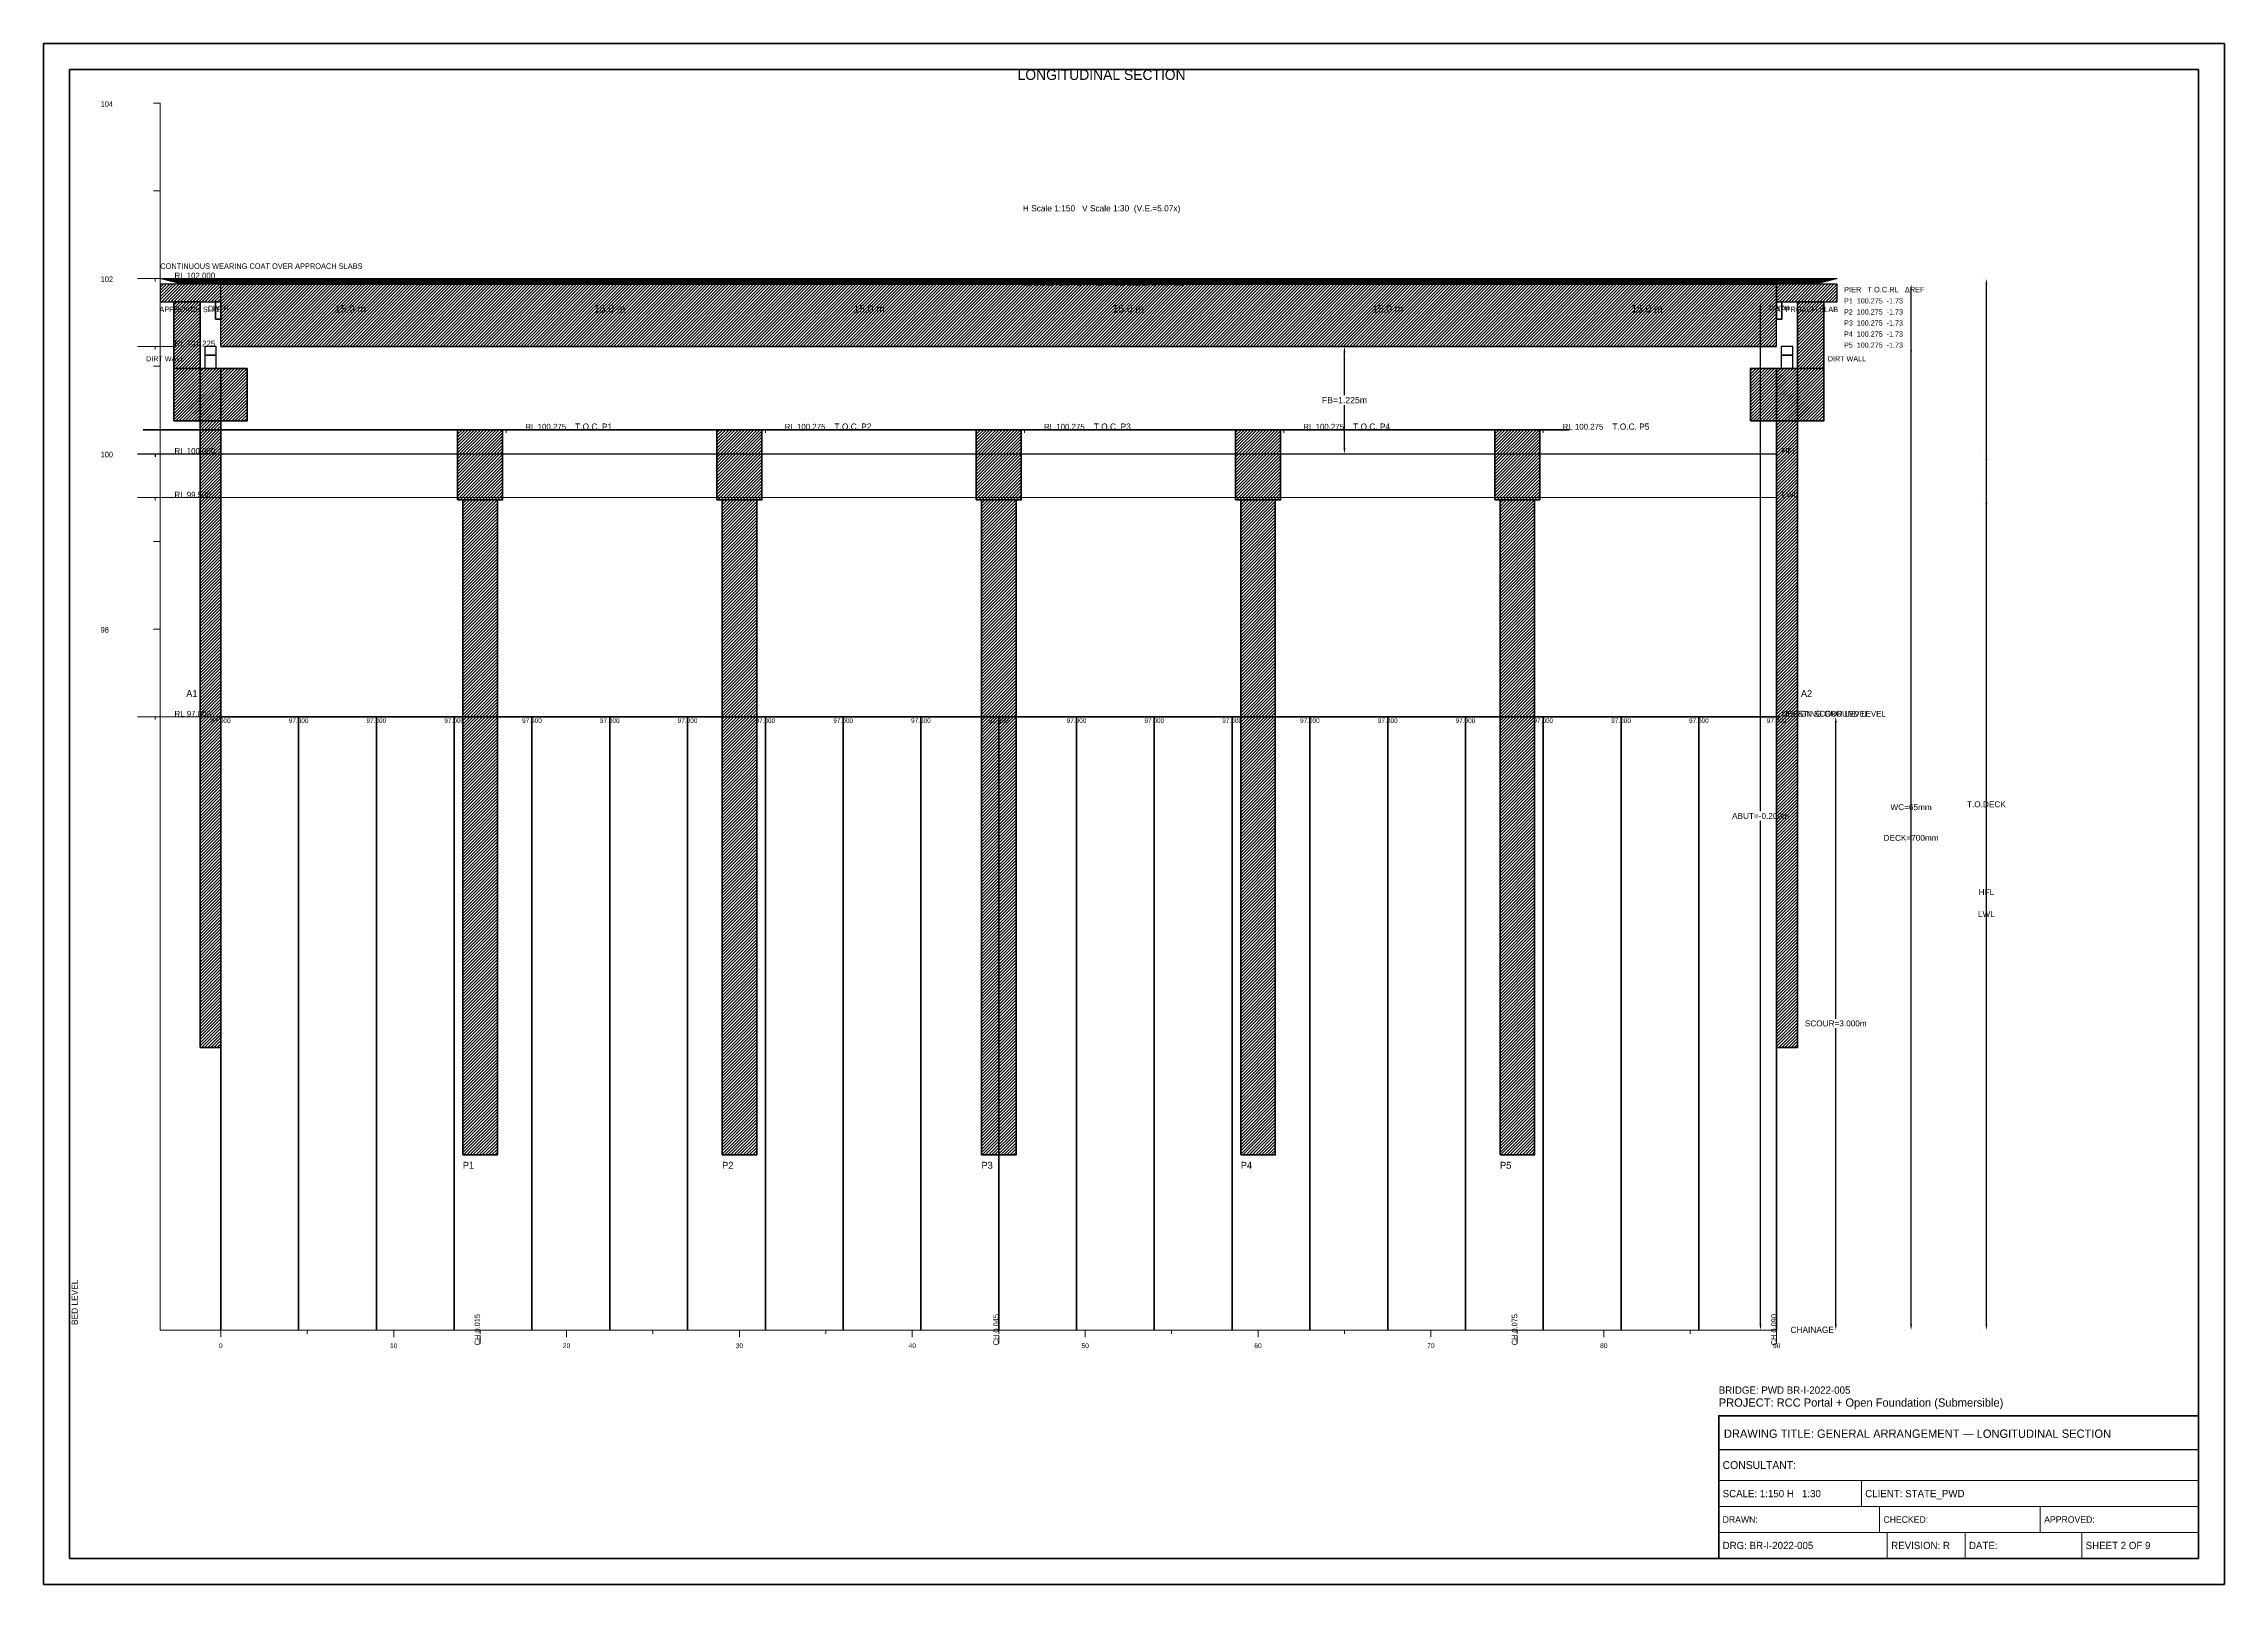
# Model space of a CAD drawing. Header units: metres. Extents: x 0 to 841, y 0 to 594.
import ezdxf
from ezdxf.enums import TextEntityAlignment as Align

# ---------------------------------------------------------------- set-up
doc = ezdxf.new("R2010")
doc.units = ezdxf.units.M
doc.linetypes.add('DASHED', pattern=[0.5, 0.375, -0.125])
doc.linetypes.add('DASHED2', pattern=[0.25, 0.1875, -0.0625])
for name, color, linetype, lineweight in [('ABUT-PROF', 4, 'Continuous', 50), ('BORDER-INNER', 7, 'Continuous', 35), ('BORDER-OUTER', 7, 'Continuous', 70), ('CIVIL-CHAINAGE', 7, 'Continuous', 18), ('CIVIL-GROUND', 3, 'Continuous', 35), ('CIVIL-HFL', 5, 'DASHED', 25), ('CIVIL-LWL', 4, 'DASHED', 18), ('CIVIL-ROAD', 7, 'Continuous', 25), ('CIVIL-SCOUR', 1, 'DASHED2', 18), ('DIM-CHAINAGE', 3, 'Continuous', 18), ('DIM-LEVEL', 3, 'Continuous', 18), ('DIM-LINEAR', 3, 'Continuous', 18), ('STRUC-HATCHING', 8, 'Continuous', 18), ('STRUC-SECTION', 2, 'Continuous', 35), ('SUB-ABUT', 3, 'Continuous', 35), ('SUB-BEARING', 5, 'Continuous', 25), ('SUB-DIRT-WALL', 3, 'Continuous', 35), ('SUB-PIER', 2, 'Continuous', 35), ('SUPER-DECK', 2, 'Continuous', 50), ('SUPER-WEARING', 8, 'Continuous', 25), ('TEXT-GENERAL', 7, 'Continuous', 18), ('TEXT-HEADER', 7, 'Continuous', 25), ('TEXT-LEVEL', 5, 'Continuous', 18), ('TEXT-SPEC', 7, 'Continuous', 13), ('TEXT-TITLE', 7, 'Continuous', 25), ('TITLEBLK-BOX', 7, 'Continuous', 50), ('TITLEBLK-TEXT', 7, 'Continuous', 18)]:
    doc.layers.add(name, color=color, linetype=linetype, lineweight=lineweight)
doc.styles.add('BRIDGE_STD', font='Arial.ttf')
doc.dimstyles.new('pmb100', dxfattribs={"dimtxt": 2.5, "dimasz": 0.9375, "dimexe": 2.5, "dimexo": 2.5, "dimtad": 0, "dimtih": 1, "dimdec": 0, "dimtxsty": 'BRIDGE_STD', "dimcen": 2.5, "dimazin": 3, "dimtfac": 1, "dimtmove": 0, "dimatfit": 3})

msp = doc.modelspace()

# ---------------------------------------------------------------- hatches: boundary and pattern name
at = {"layer": 'STRUC-HATCHING'}
h = msp.add_hatch(dxfattribs=at)
h.set_pattern_fill('ANSI31', scale=0.266667)
h.paths.add_polyline_path([(45, 494.48), (68.33, 494.48), (68.33, 501.23), (45, 501.23)])
h = msp.add_hatch(dxfattribs=at)
h.set_pattern_fill('ANSI31', scale=0.2666667)
h.paths.add_polyline_path([(68.33, 477.24), (668.33, 477.24), (668.33, 501.23), (68.33, 501.23)])
h = msp.add_hatch(dxfattribs=at)
h.set_pattern_fill('ANSI31', scale=0.2666667)
h.paths.add_polyline_path([(668.33, 494.48), (691.67, 494.48), (691.67, 501.23), (668.33, 501.23)])
h = msp.add_hatch(dxfattribs=at)
h.set_pattern_fill('ANSI31', scale=0.266667)
h.paths.add_polyline_path([(50.2, 448.53), (60.33, 448.53), (60.33, 494.48), (50.2, 494.48)])
h = msp.add_hatch(dxfattribs=at)
h.set_pattern_fill('ANSI31', scale=0.2666667)
h.paths.add_polyline_path([(676.33, 448.53), (686.47, 448.53), (686.47, 494.48), (676.33, 494.48)])
h = msp.add_hatch(dxfattribs=at)
h.set_pattern_fill('ANSI31', scale=0.266667)
h.paths.add_polyline_path([(50.2, 448.53), (78.47, 448.53), (78.47, 468.8), (50.2, 468.8)])
h = msp.add_hatch(dxfattribs=at)
h.set_pattern_fill('ANSI31', scale=0.266667)
h.paths.add_polyline_path([(60.33, 206.96), (68.33, 206.96), (68.33, 468.8), (60.33, 468.8)])
h = msp.add_hatch(dxfattribs=at)
h.set_pattern_fill('ANSI31', scale=0.2666667)
h.paths.add_polyline_path([(658.2, 448.53), (686.47, 448.53), (686.47, 468.8), (658.2, 468.8)])
h = msp.add_hatch(dxfattribs=at)
h.set_pattern_fill('ANSI31', scale=0.2666667)
h.paths.add_polyline_path([(668.33, 206.96), (676.33, 206.96), (676.33, 468.8), (668.33, 468.8)])
h = msp.add_hatch(dxfattribs=at)
h.set_pattern_fill('ANSI31', scale=0.266667)
h.paths.add_polyline_path([(159.67, 418.12), (177, 418.12), (177, 445.15), (159.67, 445.15)])
h = msp.add_hatch(dxfattribs=at)
h.set_pattern_fill('ANSI31', scale=0.266667)
h.paths.add_polyline_path([(259.67, 418.12), (277, 418.12), (277, 445.15), (259.67, 445.15)])
h = msp.add_hatch(dxfattribs=at)
h.set_pattern_fill('ANSI31', scale=0.266667)
h.paths.add_polyline_path([(359.67, 418.12), (377, 418.12), (377, 445.15), (359.67, 445.15)])
h = msp.add_hatch(dxfattribs=at)
h.set_pattern_fill('ANSI31', scale=0.266667)
h.paths.add_polyline_path([(459.67, 418.12), (477, 418.12), (477, 445.15), (459.67, 445.15)])
h = msp.add_hatch(dxfattribs=at)
h.set_pattern_fill('ANSI31', scale=0.2666667)
h.paths.add_polyline_path([(559.67, 418.12), (577, 418.12), (577, 445.15), (559.67, 445.15)])
h = msp.add_hatch(dxfattribs=at)
h.set_pattern_fill('ANSI31', scale=0.266667)
h.paths.add_polyline_path([(161.67, 165.57), (175, 165.57), (175, 418.12), (161.67, 418.12)])
h = msp.add_hatch(dxfattribs=at)
h.set_pattern_fill('ANSI31', scale=0.266667)
h.paths.add_polyline_path([(261.67, 165.57), (275, 165.57), (275, 418.12), (261.67, 418.12)])
h = msp.add_hatch(dxfattribs=at)
h.set_pattern_fill('ANSI31', scale=0.266667)
h.paths.add_polyline_path([(361.67, 165.57), (375, 165.57), (375, 418.12), (361.67, 418.12)])
h = msp.add_hatch(dxfattribs=at)
h.set_pattern_fill('ANSI31', scale=0.266667)
h.paths.add_polyline_path([(461.67, 165.57), (475, 165.57), (475, 418.12), (461.67, 418.12)])
h = msp.add_hatch(dxfattribs=at)
h.set_pattern_fill('ANSI31', scale=0.2666667)
h.paths.add_polyline_path([(561.67, 165.57), (575, 165.57), (575, 418.12), (561.67, 418.12)])
at = {"layer": 'SUPER-WEARING'}
h = msp.add_hatch(dxfattribs=at)
h.set_pattern_fill('SOLID')
h.paths.add_polyline_path([(45, 503.43), (691.67, 503.43), (683, 501.23), (53.67, 501.23)])

# ---------------------------------------------------------------- linework, layer by layer
at = {"layer": 'ABUT-PROF', "lineweight": 35}
for points in [[(66.33, 487.72), (68.33, 487.72), (68.33, 494.48), (66.33, 494.48), (66.33, 487.72)], [(668.33, 487.72), (670.33, 487.72), (670.33, 494.48), (668.33, 494.48), (668.33, 487.72)]]:
    msp.add_lwpolyline(points, dxfattribs=at)
at = {"layer": 'BORDER-INNER'}
msp.add_lwpolyline([(10, 10), (831, 10), (831, 584), (10, 584), (10, 10)], dxfattribs=at)
at = {"layer": 'BORDER-OUTER'}
msp.add_lwpolyline([(0, 0), (841, 0), (841, 594), (0, 594), (0, 0)], dxfattribs=at)
at = {"layer": 'CIVIL-CHAINAGE'}
for p, q in [((45, 98), (668.33, 98)), ((68.33, 98), (68.33, 95.33)), ((101.67, 98), (101.67, 96.53)), ((135, 98), (135, 95.33)), ((168.33, 98), (168.33, 96.53)), ((168.33, 96), (168.33, 92.8)), ((201.67, 98), (201.67, 95.33)), ((235, 98), (235, 96.53)), ((268.33, 98), (268.33, 95.33)), ((301.67, 98), (301.67, 96.53)), ((335, 98), (335, 95.33)), ((368.33, 98), (368.33, 96.53)), ((368.33, 96), (368.33, 92.8)), ((401.67, 98), (401.67, 95.33)), ((435, 98), (435, 96.53)), ((468.33, 98), (468.33, 95.33)), ((501.67, 98), (501.67, 96.53)), ((535, 98), (535, 95.33)), ((568.33, 98), (568.33, 96.53)), ((568.33, 96), (568.33, 92.8)), ((601.67, 98), (601.67, 95.33)), ((635, 98), (635, 96.53)), ((668.33, 98), (668.33, 95.33)), ((668.33, 96), (668.33, 92.8))]:
    msp.add_line(p, q, dxfattribs=at)
at = {"layer": 'CIVIL-GROUND', "color": 3}
for p, q in [((67, 334.5), (69.67, 334.5)), ((97, 334.5), (99.67, 334.5)), ((127, 334.5), (129.67, 334.5)), ((157, 334.5), (159.67, 334.5)), ((187, 334.5), (189.67, 334.5)), ((217, 334.5), (219.67, 334.5)), ((247, 334.5), (249.67, 334.5)), ((277, 334.5), (279.67, 334.5)), ((307, 334.5), (309.67, 334.5)), ((337, 334.5), (339.67, 334.5)), ((367, 334.5), (369.67, 334.5)), ((397, 334.5), (399.67, 334.5)), ((427, 334.5), (429.67, 334.5)), ((457, 334.5), (459.67, 334.5)), ((487, 334.5), (489.67, 334.5)), ((517, 334.5), (519.67, 334.5)), ((547, 334.5), (549.67, 334.5)), ((577, 334.5), (579.67, 334.5)), ((607, 334.5), (609.67, 334.5)), ((637, 334.5), (639.67, 334.5)), ((667, 334.5), (669.67, 334.5))]:
    msp.add_line(p, q, dxfattribs=at)
at = {"layer": 'CIVIL-GROUND', "color": 8, "linetype": 'DASHED2'}
for p, q in [((68.33, 334.5), (68.33, 98)), ((98.33, 334.5), (98.33, 98)), ((128.33, 334.5), (128.33, 98)), ((158.33, 334.5), (158.33, 98)), ((188.33, 334.5), (188.33, 98)), ((218.33, 334.5), (218.33, 98)), ((248.33, 334.5), (248.33, 98)), ((278.33, 334.5), (278.33, 98)), ((308.33, 334.5), (308.33, 98)), ((338.33, 334.5), (338.33, 98)), ((368.33, 334.5), (368.33, 98)), ((398.33, 334.5), (398.33, 98)), ((428.33, 334.5), (428.33, 98)), ((458.33, 334.5), (458.33, 98)), ((488.33, 334.5), (488.33, 98)), ((518.33, 334.5), (518.33, 98)), ((548.33, 334.5), (548.33, 98)), ((578.33, 334.5), (578.33, 98)), ((608.33, 334.5), (608.33, 98)), ((638.33, 334.5), (638.33, 98)), ((668.33, 334.5), (668.33, 98))]:
    msp.add_line(p, q, dxfattribs=at)
at = {"layer": 'CIVIL-GROUND', "color": 3}
msp.add_lwpolyline([(68.33, 334.5), (98.33, 334.5), (128.33, 334.5), (158.33, 334.5), (188.33, 334.5), (218.33, 334.5), (248.33, 334.5), (278.33, 334.5), (308.33, 334.5), (338.33, 334.5), (368.33, 334.5), (398.33, 334.5), (428.33, 334.5), (458.33, 334.5), (488.33, 334.5), (518.33, 334.5), (548.33, 334.5), (578.33, 334.5), (608.33, 334.5), (638.33, 334.5), (668.33, 334.5)], dxfattribs=at)
at = {"layer": 'CIVIL-HFL'}
for p, q in [((36.2, 435.86), (49.8, 435.86)), ((43, 435.86), (43, 434.72))]:
    msp.add_line(p, q, dxfattribs=at)
at = {"layer": 'CIVIL-HFL', "color": 5}
msp.add_line((45, 435.86), (668.33, 435.86), dxfattribs=at)
at = {"layer": 'CIVIL-LWL'}
for p, q in [((36.2, 418.96), (49.8, 418.96)), ((43, 418.96), (43, 417.83))]:
    msp.add_line(p, q, dxfattribs=at)
at = {"layer": 'CIVIL-LWL', "color": 4}
msp.add_line((45, 418.96), (668.33, 418.96), dxfattribs=at)
at = {"layer": 'CIVIL-ROAD', "lineweight": 25}
for points in [[(45, 494.48), (68.33, 494.48), (68.33, 501.23), (45, 501.23), (45, 494.48)], [(668.33, 494.48), (691.67, 494.48), (691.67, 501.23), (668.33, 501.23), (668.33, 494.48)]]:
    msp.add_lwpolyline(points, dxfattribs=at)
at = {"layer": 'CIVIL-SCOUR'}
for p, q in [((36.2, 334.5), (49.8, 334.5)), ((43, 334.5), (43, 333.37))]:
    msp.add_line(p, q, dxfattribs=at)
at = {"layer": 'CIVIL-SCOUR', "color": 1}
msp.add_line((45, 334.5), (668.33, 334.5), dxfattribs=at)
at = {"layer": 'DIM-LEVEL'}
for p, q in [((42.33, 571), (45, 571)), ((45, 98), (45, 571)), ((42.33, 537.21), (45, 537.21)), ((36.2, 503.43), (49.8, 503.43)), ((42.33, 503.43), (45, 503.43)), ((43, 503.43), (43, 502.3)), ((36.2, 477.24), (49.8, 477.24)), ((43, 477.24), (43, 476.11)), ((42.33, 469.64), (45, 469.64)), ((171.53, 445.15), (185.13, 445.15)), ((178.33, 445.15), (178.33, 444.01)), ((271.53, 445.15), (285.13, 445.15)), ((278.33, 445.15), (278.33, 444.01)), ((371.53, 445.15), (385.13, 445.15)), ((378.33, 445.15), (378.33, 444.01)), ((471.53, 445.15), (485.13, 445.15)), ((478.33, 445.15), (478.33, 444.01)), ((571.53, 445.15), (585.13, 445.15)), ((578.33, 445.15), (578.33, 444.01)), ((39.67, 435.86), (45, 435.86)), ((42.33, 402.07), (45, 402.07)), ((42.33, 368.29), (45, 368.29))]:
    msp.add_line(p, q, dxfattribs=at)
at = {"layer": 'STRUC-SECTION', "color": 8, "linetype": 'DASHED'}
for p in [(188.33, 445.15), (288.33, 445.15), (388.33, 445.15), (488.33, 445.15), (588.33, 445.15)]:
    msp.add_line(p, (38.33, 445.15), dxfattribs=at)
at = {"layer": 'SUB-ABUT', "lineweight": 30}
for points in [[(62.13, 468.8), (66.53, 468.8), (66.53, 473.87), (62.13, 473.87), (62.13, 468.8)], [(670.13, 468.8), (674.53, 468.8), (674.53, 473.87), (670.13, 473.87), (670.13, 468.8)]]:
    msp.add_lwpolyline(points, dxfattribs=at)
at = {"layer": 'SUB-ABUT', "lineweight": 40}
for points in [[(50.2, 448.53), (78.47, 448.53), (78.47, 468.8), (50.2, 468.8), (50.2, 448.53)], [(60.33, 206.96), (68.33, 206.96), (68.33, 468.8), (60.33, 468.8), (60.33, 206.96)], [(658.2, 448.53), (686.47, 448.53), (686.47, 468.8), (658.2, 468.8), (658.2, 448.53)], [(668.33, 206.96), (676.33, 206.96), (676.33, 468.8), (668.33, 468.8), (668.33, 206.96)]]:
    msp.add_lwpolyline(points, dxfattribs=at)
at = {"layer": 'SUB-BEARING', "lineweight": 30}
for points in [[(62.13, 473.87), (66.53, 473.87), (66.53, 477.24), (62.13, 477.24), (62.13, 473.87)], [(670.13, 473.87), (674.53, 473.87), (674.53, 477.24), (670.13, 477.24), (670.13, 473.87)]]:
    msp.add_lwpolyline(points, dxfattribs=at)
at = {"layer": 'SUB-DIRT-WALL', "lineweight": 40}
for points in [[(50.2, 448.53), (60.33, 448.53), (60.33, 494.48), (50.2, 494.48), (50.2, 448.53)], [(676.33, 448.53), (686.47, 448.53), (686.47, 494.48), (676.33, 494.48), (676.33, 448.53)]]:
    msp.add_lwpolyline(points, dxfattribs=at)
at = {"layer": 'SUB-PIER', "lineweight": 40}
for points in [[(159.67, 418.12), (177, 418.12), (177, 445.15), (159.67, 445.15), (159.67, 418.12)], [(259.67, 418.12), (277, 418.12), (277, 445.15), (259.67, 445.15), (259.67, 418.12)], [(359.67, 418.12), (377, 418.12), (377, 445.15), (359.67, 445.15), (359.67, 418.12)], [(459.67, 418.12), (477, 418.12), (477, 445.15), (459.67, 445.15), (459.67, 418.12)], [(559.67, 418.12), (577, 418.12), (577, 445.15), (559.67, 445.15), (559.67, 418.12)], [(161.67, 165.57), (175, 165.57), (175, 418.12), (161.67, 418.12), (161.67, 165.57)], [(261.67, 165.57), (275, 165.57), (275, 418.12), (261.67, 418.12), (261.67, 165.57)], [(361.67, 165.57), (375, 165.57), (375, 418.12), (361.67, 418.12), (361.67, 165.57)], [(461.67, 165.57), (475, 165.57), (475, 418.12), (461.67, 418.12), (461.67, 165.57)], [(561.67, 165.57), (575, 165.57), (575, 418.12), (561.67, 418.12), (561.67, 165.57)]]:
    msp.add_lwpolyline(points, dxfattribs=at)
at = {"layer": 'SUPER-DECK'}
for p, q in [((68.33, 501.23), (668.33, 501.23)), ((68.33, 477.24), (668.33, 477.24))]:
    msp.add_line(p, q, dxfattribs=at)
at = {"layer": 'SUPER-DECK', "lineweight": 25}
for p, q in [((68.33, 477.24), (68.33, 501.23)), ((668.33, 477.24), (668.33, 501.23))]:
    msp.add_line(p, q, dxfattribs=at)
at = {"layer": 'SUPER-WEARING', "lineweight": 25}
msp.add_lwpolyline([(45, 503.43), (691.67, 503.43), (683, 501.23), (53.67, 501.23), (45, 503.43)], dxfattribs=at)
at = {"layer": 'TITLEBLK-BOX', "lineweight": 50}
msp.add_lwpolyline([(646, 10), (831, 10), (831, 65), (646, 65), (646, 10)], dxfattribs=at)
at = {"layer": 'TITLEBLK-BOX', "lineweight": 30}
msp.add_lwpolyline([(646, 52), (831, 52), (831, 65), (646, 65), (646, 52)], dxfattribs=at)
at = {"layer": 'TITLEBLK-BOX', "lineweight": 18}
for points in [[(646, 40), (831, 40), (831, 52), (646, 52), (646, 40)], [(646, 30), (701, 30), (701, 40), (646, 40), (646, 30)], [(701, 30), (831, 30), (831, 40), (701, 40), (701, 30)], [(646, 20), (708, 20), (708, 30), (646, 30), (646, 20)], [(708, 20), (770, 20), (770, 30), (708, 30), (708, 20)], [(770, 20), (831, 20), (831, 30), (770, 30), (770, 20)], [(646, 10), (711, 10), (711, 20), (646, 20), (646, 10)], [(711, 10), (741, 10), (741, 20), (711, 20), (711, 10)], [(741, 10), (786, 10), (786, 20), (741, 20), (741, 10)], [(786, 10), (831, 10), (831, 20), (786, 20), (786, 10)]]:
    msp.add_lwpolyline(points, dxfattribs=at)

# ---------------------------------------------------------------- texts
at = {"layer": 'CIVIL-GROUND', "color": 3}
msp.add_text('EXISTING GROUND LEVEL', height=2.2667, dxfattribs=at).set_placement((671.67, 334.5))
at = {"layer": 'CIVIL-HFL', "color": 5}
msp.add_text('HFL', height=2.267, dxfattribs=at).set_placement((670.33, 435.86))
at = {"layer": 'CIVIL-LWL', "color": 4}
msp.add_text('LWL', height=2.267, dxfattribs=at).set_placement((670.33, 418.96))
at = {"layer": 'CIVIL-SCOUR', "color": 1}
msp.add_text('DESIGN SCOUR LEVEL', height=2.2667, dxfattribs=at).set_placement((670.33, 334.5))
at = {"layer": 'DIM-CHAINAGE'}
for s, p in [('CH 0.015', (168.33, 92.16)), ('CH 0.045', (368.33, 92.16)), ('CH 0.075', (568.33, 92.16)), ('CH 0.090', (668.33, 92.16))]:
    msp.add_text(s, height=2.133, rotation=90, dxfattribs=at).set_placement(p)
at = {"layer": 'TEXT-GENERAL'}
for p in [(118.33, 490.34), (218.33, 490.34), (318.33, 490.34), (418.33, 490.34), (518.33, 490.34), (618.33, 490.34)]:
    msp.add_text('15.0 m', height=2.933, dxfattribs=at).set_placement(p, align=Align.CENTER)
for s, p in [('A1', (55, 342.1)), ('A2', (677.67, 342.1)), ('P1', (161.67, 160.24)), ('P2', (261.67, 160.24)), ('P3', (361.67, 160.24)), ('P4', (461.67, 160.24)), ('P5', (561.67, 160.24))]:
    msp.add_text(s, height=2.667, dxfattribs=at).set_placement(p)
at = {"layer": 'TEXT-HEADER'}
msp.add_text('LONGITUDINAL SECTION', height=4, dxfattribs=at).set_placement((408, 580), align=Align.CENTER)
for s, height, p in [('PIER   T.O.C.RL   ΔREF', 2.1333, (694.33, 498.1)), ('T.O.C. P1', 2.4, (205, 445.15)), ('T.O.C. P2', 2.4, (305, 445.15)), ('T.O.C. P3', 2.4, (405, 445.15)), ('T.O.C. P4', 2.4, (505, 445.15)), ('T.O.C. P5', 2.4, (605, 445.15))]:
    msp.add_text(s, height=height, dxfattribs=at).set_placement(p)
at = {"layer": 'TEXT-LEVEL'}
for s, height, p in [('104', 2.133, (22, 569.67)), ('RL 102.000', 2.267, (50.48, 503.43)), ('102', 2.133, (22, 502.1)), ('RL 101.225', 2.267, (50.48, 477.24)), ('RL 100.275', 2.267, (185.81, 445.15)), ('RL 100.275', 2.267, (285.81, 445.15)), ('RL 100.275', 2.267, (385.81, 445.15)), ('RL 100.275', 2.267, (485.81, 445.15)), ('RL 100.275', 2.267, (585.81, 445.15)), ('RL 100.000', 2.267, (50.48, 435.86)), ('100', 2.133, (22, 434.52)), ('RL 99.500', 2.267, (50.48, 418.96)), ('98', 2.133, (22, 366.95)), ('RL 97.000', 2.267, (50.48, 334.5)), ('CHAINAGE', 2.4, (673.67, 96.93))]:
    msp.add_text(s, height=height, dxfattribs=at).set_placement(p)
at = {"layer": 'TEXT-LEVEL', "color": 8}
for p in [(68.33, 332.1), (98.33, 332.1), (128.33, 332.1), (158.33, 332.1), (188.33, 332.1), (218.33, 332.1), (248.33, 332.1), (278.33, 332.1), (308.33, 332.1), (338.33, 332.1), (368.33, 332.1), (398.33, 332.1), (428.33, 332.1), (458.33, 332.1), (488.33, 332.1), (518.33, 332.1), (548.33, 332.1), (578.33, 332.1), (608.33, 332.1), (638.33, 332.1), (668.33, 332.1)]:
    msp.add_text('97.000', height=1.8, dxfattribs=at).set_placement(p, align=Align.CENTER)
at = {"layer": 'TEXT-LEVEL'}
msp.add_text('BED LEVEL', height=2.4, rotation=90, dxfattribs=at).set_placement((13.17, 100))
for s, height, p in [('0', 1.87, (68.33, 91.07)), ('10', 1.867, (135, 91.07)), ('20', 1.867, (201.67, 91.07)), ('30', 1.867, (268.33, 91.07)), ('40', 1.867, (335, 91.07)), ('50', 1.867, (401.67, 91.07)), ('60', 1.867, (468.33, 91.07)), ('70', 1.867, (535, 91.07)), ('80', 1.867, (601.67, 91.07)), ('90', 1.867, (668.33, 91.07))]:
    msp.add_text(s, height=height, dxfattribs=at).set_placement(p, align=Align.CENTER)
at = {"layer": 'TEXT-SPEC'}
for s, height, p in [('H Scale 1:150   V Scale 1:30  (V.E.=5.07x)', 2.4, (408, 529.32)), ('APPROACH SLAB', 2.1333, (56.67, 490.48)), ('APPROACH SLAB', 2.1333, (680, 490.48))]:
    msp.add_text(s, height=height, dxfattribs=at).set_placement(p, align=Align.CENTER)
at = {"layer": 'TEXT-SPEC', "color": 8}
for s, height, p in [('CONTINUOUS WEARING COAT OVER APPROACH SLABS', 2.1333, (45, 507.16)), ('P1  100.275  -1.73', 2, (694.33, 493.83)), ('P2  100.275  -1.73', 2, (694.33, 489.56)), ('P3  100.275  -1.73', 2, (694.33, 485.3)), ('P4  100.275  -1.73', 2, (694.33, 481.03)), ('P5  100.275  -1.73', 2, (694.33, 476.76))]:
    msp.add_text(s, height=height, dxfattribs=at).set_placement(p)
msp.add_text('ALL DIMENSIONS IN METRES UNLESS NOTED', height=2.16, dxfattribs=at).set_placement((408, 500.6), align=Align.CENTER)
at = {"layer": 'TEXT-SPEC', "color": 4}
for p in [(67.33, 491.1), (669.33, 491.1)]:
    msp.add_text('DWTH', height=1.867, dxfattribs=at).set_placement(p, align=Align.CENTER)
at = {"layer": 'TEXT-SPEC'}
for p in [(39.53, 471.5), (688.07, 471.5)]:
    msp.add_text('DIRT WALL', height=2, dxfattribs=at).set_placement(p)
at = {"layer": 'TEXT-TITLE'}
for s, p in [('PROJECT: RCC Portal + Open Foundation (Submersible)', (646, 68.5)), ('DRAWING TITLE: GENERAL ARRANGEMENT — LONGITUDINAL SECTION', (648, 56.5))]:
    msp.add_text(s, height=3.2, dxfattribs=at).set_placement(p)
at = {"layer": 'TITLEBLK-TEXT'}
for s, height, p in [('BRIDGE: PWD BR-I-2022-005', 2.8, (646, 73.5)), ('CONSULTANT: ', 3, (647.5, 44.5)), ('SCALE: 1:150 H   1:30', 2.8, (647.5, 33.6)), ('CLIENT: STATE_PWD', 2.8, (702.5, 33.6)), ('DRAWN: ', 2.5, (647.5, 23.75)), ('CHECKED: ', 2.5, (709.5, 23.75)), ('APPROVED: ', 2.5, (771.5, 23.75)), ('DRG: BR-I-2022-005', 2.8, (647.5, 13.6)), ('REVISION: R', 2.8, (712.5, 13.6)), ('DATE: ', 2.8, (742.5, 13.6)), ('SHEET 2 OF 9', 2.8, (787.5, 13.6))]:
    msp.add_text(s, height=height, dxfattribs=at).set_placement(p)

# ---------------------------------------------------------------- dimensions: what is measured, and where the dimension line sits
at = {"layer": 'DIM-LINEAR'}
for base, p1, p2, text, override in [((720.18, 98), (720.18, 98), (720.18, 501.23), 'WC=65mm', {"dimtxt": 2.266667, "dimasz": 2.266667, "dimgap": 0.906667, "dimclrt": 3}), ((749.22, 98), (749.22, 98), (749.22, 503.43), 'T.O.DECK', {"dimtxt": 2.266667, "dimasz": 2.266667, "dimgap": 0.906667, "dimclrt": 3}), ((662.1, 98), (662.1, 98), (662.1, 494.48), 'ABUT=-0.200m', {"dimtxt": 2.266667, "dimasz": 2.266667, "dimgap": 0.906667, "dimclrt": 3}), ((501.67, 435.86), (488.33, 435.86), (488.33, 477.24), 'FB=1.225m', {"dimtxt": 2.4, "dimasz": 2.4, "dimgap": 0.96, "dimclrt": 3}), ((720.18, 98), (720.18, 98), (720.18, 477.58), 'DECK=700mm', {"dimtxt": 2.266667, "dimasz": 2.266667, "dimgap": 0.906667, "dimclrt": 3}), ((749.22, 98), (749.22, 98), (749.22, 435.86), 'HFL', {"dimtxt": 2.266667, "dimasz": 2.266667, "dimgap": 0.906667, "dimclrt": 3}), ((749.22, 98), (749.22, 98), (749.22, 418.96), 'LWL', {"dimtxt": 2.266667, "dimasz": 2.266667, "dimgap": 0.906667, "dimclrt": 3}), ((691.14, 98), (691.14, 98), (691.14, 334.5), 'SCOUR=3.000m', {"dimtxt": 2.266667, "dimasz": 2.266667, "dimgap": 0.906667, "dimclrt": 3})]:
    msp.add_linear_dim(base=base, p1=p1, p2=p2, angle=90, text=text, dimstyle='pmb100', override=override, dxfattribs=at).render()

doc.saveas('drawing.dxf')
